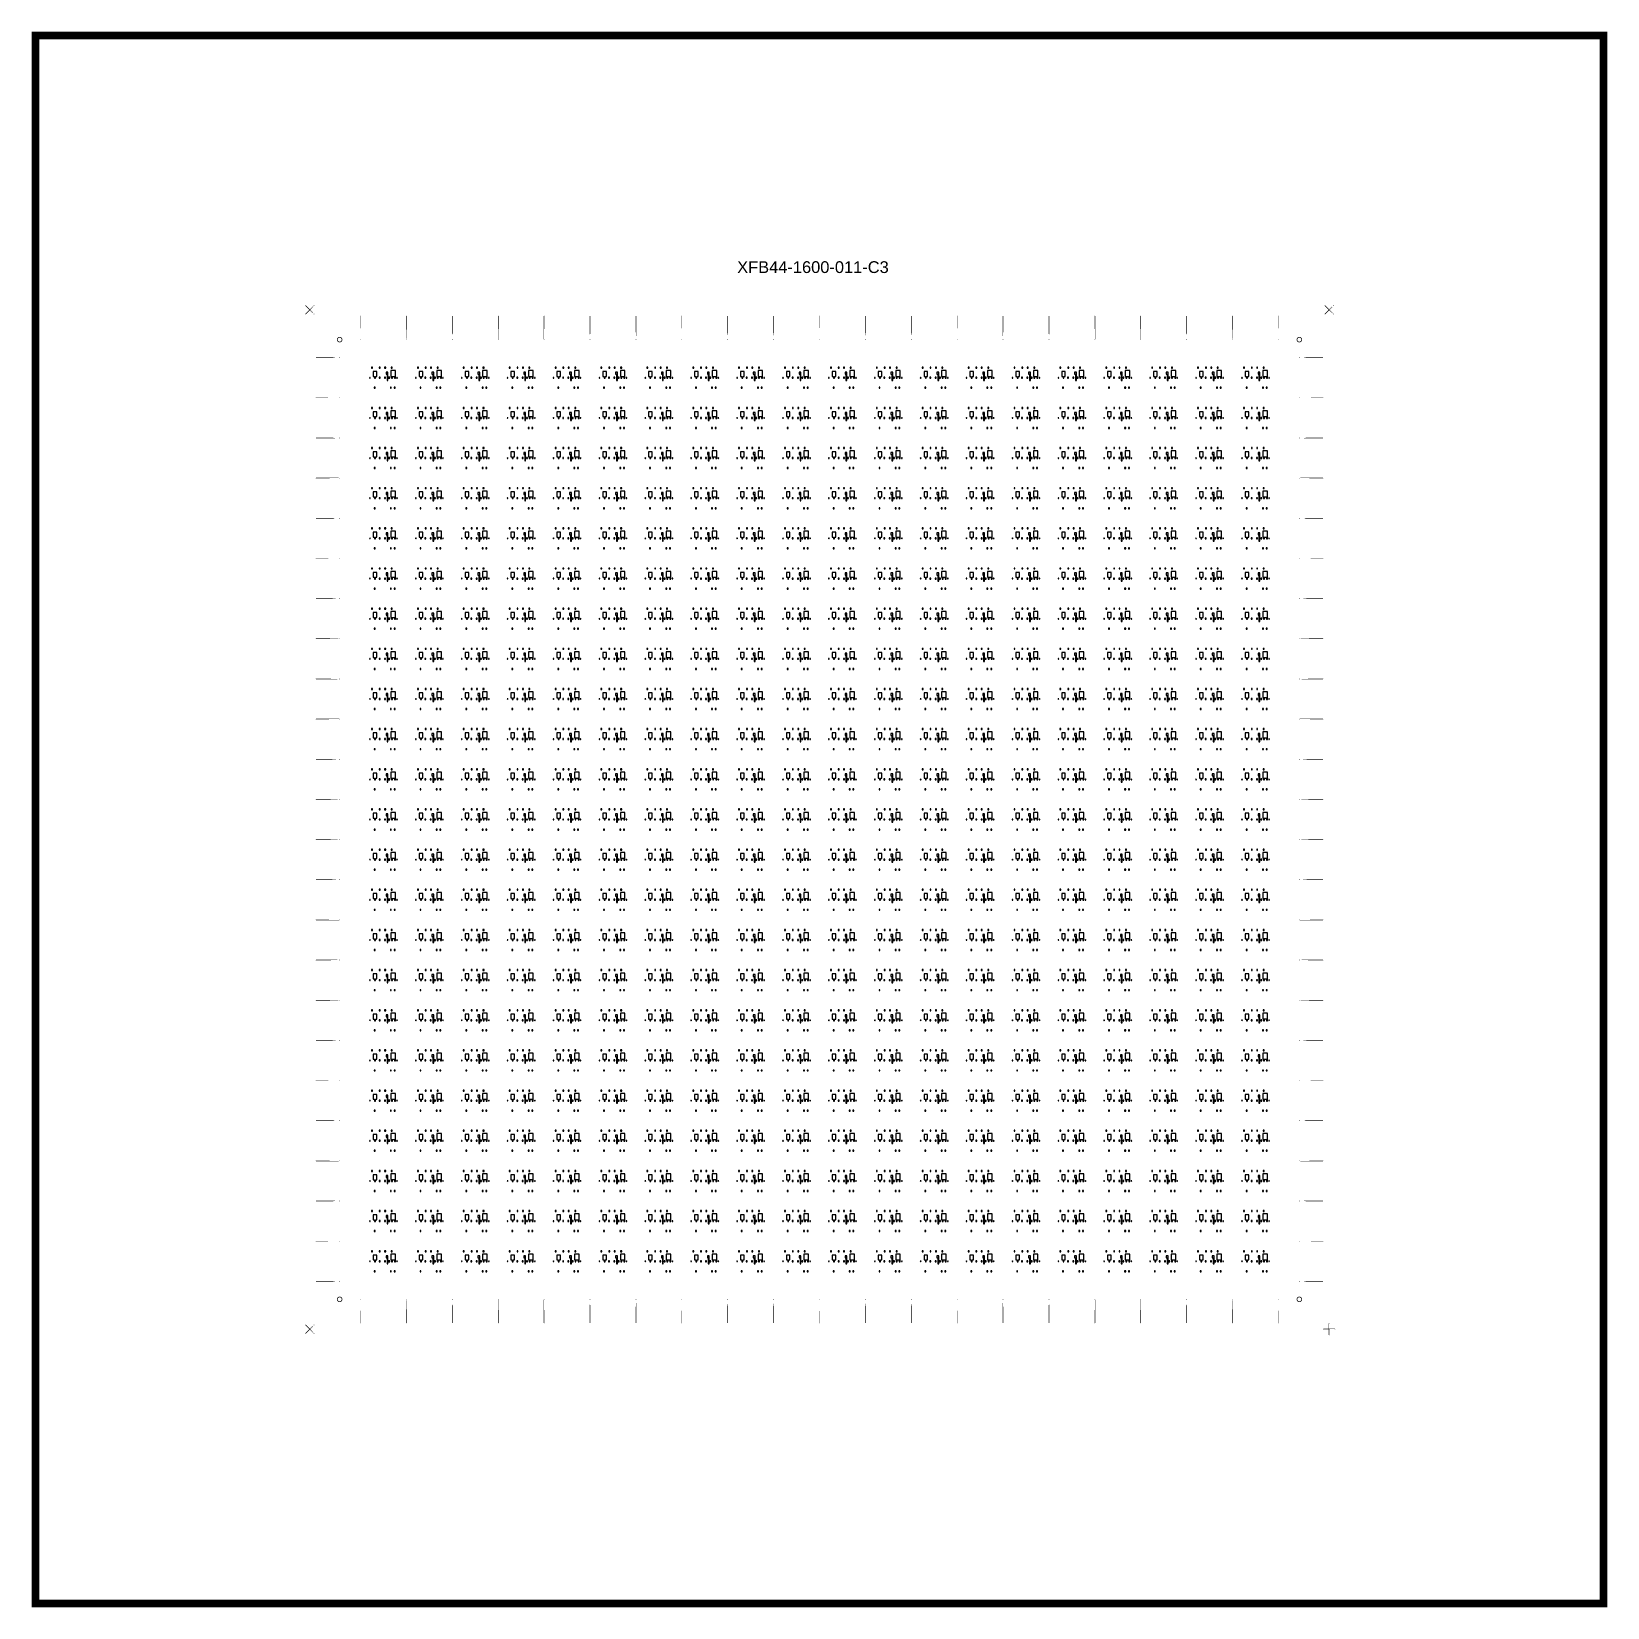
# Model space of a CAD drawing. Extents: x -100 to 100, y -100 to 100.
import ezdxf

# ---------------------------------------------------------------- set-up
doc = ezdxf.new("R2010")
doc.units = 0
doc.layers.get('0').update_dxf_attribs({"linetype": 'continuous'})
doc.layers.add('C3', color=7, linetype='continuous')
doc.styles.get("Standard").update_dxf_attribs({"font": 'ARIAL.TTF'})

msp = doc.modelspace()

# ---------------------------------------------------------------- texts
at = {"layer": 'C3'}
msp.add_text('XFB44-1600-011-C3', height=1.5, dxfattribs=at).set_placement((-10.5, 69.7))

# ---------------------------------------------------------------- blocks, each defined once
blk = doc.blocks.new('LDI_XFB44-1600-011_C3_B1')
at = {"layer": 'C3'}
for points in [[(-57.02, -55), (-57.14, -55), (-57.14, -55.12), (-57.02, -55.12), (-57.02, -55)], [(-56.91, -55.55), (-56.91, -56.18), (-56.74, -56.18), (-56.74, -56.4), (-56.62, -56.4), (-56.62, -56.18), (-56.45, -56.18), (-56.45, -55.55), (-56.91, -55.55)], [(-56.02, -55.12), (-56.02, -55), (-56.14, -55), (-56.14, -55.12), (-56.02, -55.12)], [(-55.33, -55.12), (-55.33, -55), (-55.46, -55), (-55.46, -55.12), (-55.33, -55.12)], [(-55.04, -55.63), (-55.28, -55.63), (-55.28, -55.89), (-55.16, -55.89), (-55.16, -56.68), (-55.04, -56.68), (-55.04, -55.63)], [(-54.09, -56.4), (-54.09, -55.43), (-54.67, -55.43), (-54.67, -56.17), (-54.21, -56.17), (-54.21, -56.4), (-54.09, -56.4)], [(-54.5, -55.12), (-54.5, -55), (-54.62, -55), (-54.62, -55.12), (-54.5, -55.12)], [(-51.16, -55), (-51.29, -55), (-51.29, -55.12), (-51.16, -55.12), (-51.16, -55)], [(-51.06, -55.55), (-51.06, -56.18), (-50.89, -56.18), (-50.89, -56.4), (-50.77, -56.4), (-50.77, -56.18), (-50.6, -56.18), (-50.6, -55.55), (-51.06, -55.55)], [(-50.17, -55.12), (-50.17, -55), (-50.29, -55), (-50.29, -55.12), (-50.17, -55.12)], [(-49.48, -55.12), (-49.48, -55), (-49.6, -55), (-49.6, -55.12), (-49.48, -55.12)], [(-49.19, -55.63), (-49.43, -55.63), (-49.43, -55.89), (-49.31, -55.89), (-49.31, -56.68), (-49.19, -56.68), (-49.19, -55.63)], [(-48.23, -56.4), (-48.23, -55.43), (-48.82, -55.43), (-48.82, -56.17), (-48.35, -56.17), (-48.35, -56.4), (-48.23, -56.4)], [(-48.65, -55.12), (-48.65, -55), (-48.77, -55), (-48.77, -55.12), (-48.65, -55.12)], [(-45.31, -55), (-45.43, -55), (-45.43, -55.12), (-45.31, -55.12), (-45.31, -55)], [(-45.21, -55.55), (-45.21, -56.18), (-45.04, -56.18), (-45.04, -56.4), (-44.91, -56.4), (-44.91, -56.18), (-44.74, -56.18), (-44.74, -55.55), (-45.21, -55.55)], [(-44.31, -55.12), (-44.31, -55), (-44.43, -55), (-44.43, -55.12), (-44.31, -55.12)], [(-43.63, -55.12), (-43.63, -55), (-43.75, -55), (-43.75, -55.12), (-43.63, -55.12)], [(-43.34, -55.63), (-43.57, -55.63), (-43.57, -55.89), (-43.46, -55.89), (-43.46, -56.68), (-43.34, -56.68), (-43.34, -55.63)], [(-42.38, -56.4), (-42.38, -55.43), (-42.97, -55.43), (-42.97, -56.17), (-42.5, -56.17), (-42.5, -56.4), (-42.38, -56.4)], [(-42.79, -55.12), (-42.79, -55), (-42.92, -55), (-42.92, -55.12), (-42.79, -55.12)], [(-39.46, -55), (-39.58, -55), (-39.58, -55.12), (-39.46, -55.12), (-39.46, -55)], [(-39.35, -55.55), (-39.35, -56.18), (-39.18, -56.18), (-39.18, -56.4), (-39.06, -56.4), (-39.06, -56.18), (-38.89, -56.18), (-38.89, -55.55), (-39.35, -55.55)], [(-38.46, -55.12), (-38.46, -55), (-38.58, -55), (-38.58, -55.12), (-38.46, -55.12)], [(-37.77, -55.12), (-37.77, -55), (-37.9, -55), (-37.9, -55.12), (-37.77, -55.12)], [(-37.48, -55.63), (-37.72, -55.63), (-37.72, -55.89), (-37.6, -55.89), (-37.6, -56.68), (-37.48, -56.68), (-37.48, -55.63)], [(-36.53, -56.4), (-36.53, -55.43), (-37.11, -55.43), (-37.11, -56.17), (-36.65, -56.17), (-36.65, -56.4), (-36.53, -56.4)], [(-36.94, -55.12), (-36.94, -55), (-37.06, -55), (-37.06, -55.12), (-36.94, -55.12)], [(-33.6, -55), (-33.73, -55), (-33.73, -55.12), (-33.6, -55.12), (-33.6, -55)], [(-33.5, -55.55), (-33.5, -56.18), (-33.33, -56.18), (-33.33, -56.4), (-33.21, -56.4), (-33.21, -56.18), (-33.04, -56.18), (-33.04, -55.55), (-33.5, -55.55)], [(-32.6, -55.12), (-32.6, -55), (-32.73, -55), (-32.73, -55.12), (-32.6, -55.12)], [(-31.92, -55.12), (-31.92, -55), (-32.04, -55), (-32.04, -55.12), (-31.92, -55.12)], [(-31.63, -55.63), (-31.87, -55.63), (-31.87, -55.89), (-31.75, -55.89), (-31.75, -56.68), (-31.63, -56.68), (-31.63, -55.63)], [(-30.67, -56.4), (-30.67, -55.43), (-31.26, -55.43), (-31.26, -56.17), (-30.79, -56.17), (-30.79, -56.4), (-30.67, -56.4)], [(-31.09, -55.12), (-31.09, -55), (-31.21, -55), (-31.21, -55.12), (-31.09, -55.12)], [(-27.75, -55), (-27.87, -55), (-27.87, -55.12), (-27.75, -55.12), (-27.75, -55)], [(-27.65, -55.55), (-27.65, -56.18), (-27.47, -56.18), (-27.47, -56.4), (-27.35, -56.4), (-27.35, -56.18), (-27.18, -56.18), (-27.18, -55.55), (-27.65, -55.55)], [(-26.75, -55.12), (-26.75, -55), (-26.87, -55), (-26.87, -55.12), (-26.75, -55.12)], [(-26.07, -55.12), (-26.07, -55), (-26.19, -55), (-26.19, -55.12), (-26.07, -55.12)], [(-25.77, -55.63), (-26.01, -55.63), (-26.01, -55.89), (-25.9, -55.89), (-25.9, -56.68), (-25.77, -56.68), (-25.77, -55.63)], [(-24.82, -56.4), (-24.82, -55.43), (-25.4, -55.43), (-25.4, -56.17), (-24.94, -56.17), (-24.94, -56.4), (-24.82, -56.4)], [(-25.23, -55.12), (-25.23, -55), (-25.36, -55), (-25.36, -55.12), (-25.23, -55.12)], [(-21.9, -55), (-22.02, -55), (-22.02, -55.12), (-21.9, -55.12), (-21.9, -55)], [(-21.79, -55.55), (-21.79, -56.18), (-21.62, -56.18), (-21.62, -56.4), (-21.5, -56.4), (-21.5, -56.18), (-21.33, -56.18), (-21.33, -55.55), (-21.79, -55.55)], [(-20.9, -55.12), (-20.9, -55), (-21.02, -55), (-21.02, -55.12), (-20.9, -55.12)], [(-20.21, -55.12), (-20.21, -55), (-20.33, -55), (-20.33, -55.12), (-20.21, -55.12)], [(-19.92, -55.63), (-20.16, -55.63), (-20.16, -55.89), (-20.04, -55.89), (-20.04, -56.68), (-19.92, -56.68), (-19.92, -55.63)], [(-18.96, -56.4), (-18.96, -55.43), (-19.55, -55.43), (-19.55, -56.17), (-19.09, -56.17), (-19.09, -56.4), (-18.96, -56.4)], [(-19.38, -55.12), (-19.38, -55), (-19.5, -55), (-19.5, -55.12), (-19.38, -55.12)], [(-16.04, -55), (-16.16, -55), (-16.16, -55.12), (-16.04, -55.12), (-16.04, -55)], [(-15.94, -55.55), (-15.94, -56.18), (-15.77, -56.18), (-15.77, -56.4), (-15.65, -56.4), (-15.65, -56.18), (-15.47, -56.18), (-15.47, -55.55), (-15.94, -55.55)], [(-15.04, -55.12), (-15.04, -55), (-15.17, -55), (-15.17, -55.12), (-15.04, -55.12)], [(-14.36, -55.12), (-14.36, -55), (-14.48, -55), (-14.48, -55.12), (-14.36, -55.12)], [(-14.07, -55.63), (-14.3, -55.63), (-14.3, -55.89), (-14.19, -55.89), (-14.19, -56.68), (-14.07, -56.68), (-14.07, -55.63)], [(-13.11, -56.4), (-13.11, -55.43), (-13.7, -55.43), (-13.7, -56.17), (-13.23, -56.17), (-13.23, -56.4), (-13.11, -56.4)], [(-13.53, -55.12), (-13.53, -55), (-13.65, -55), (-13.65, -55.12), (-13.53, -55.12)], [(-10.19, -55), (-10.31, -55), (-10.31, -55.12), (-10.19, -55.12), (-10.19, -55)], [(-10.08, -55.55), (-10.08, -56.18), (-9.91, -56.18), (-9.91, -56.4), (-9.79, -56.4), (-9.79, -56.18), (-9.62, -56.18), (-9.62, -55.55), (-10.08, -55.55)], [(-9.19, -55.12), (-9.19, -55), (-9.31, -55), (-9.31, -55.12), (-9.19, -55.12)], [(-8.51, -55.12), (-8.51, -55), (-8.63, -55), (-8.63, -55.12), (-8.51, -55.12)], [(-8.21, -55.63), (-8.45, -55.63), (-8.45, -55.89), (-8.34, -55.89), (-8.34, -56.68), (-8.21, -56.68), (-8.21, -55.63)], [(-7.26, -56.4), (-7.26, -55.43), (-7.84, -55.43), (-7.84, -56.17), (-7.38, -56.17), (-7.38, -56.4), (-7.26, -56.4)], [(-7.67, -55.12), (-7.67, -55), (-7.79, -55), (-7.79, -55.12), (-7.67, -55.12)], [(-4.34, -55), (-4.46, -55), (-4.46, -55.12), (-4.34, -55.12), (-4.34, -55)], [(-4.23, -55.55), (-4.23, -56.18), (-4.06, -56.18), (-4.06, -56.4), (-3.94, -56.4), (-3.94, -56.18), (-3.77, -56.18), (-3.77, -55.55), (-4.23, -55.55)], [(-3.34, -55.12), (-3.34, -55), (-3.46, -55), (-3.46, -55.12), (-3.34, -55.12)], [(-2.65, -55.12), (-2.65, -55), (-2.77, -55), (-2.77, -55.12), (-2.65, -55.12)], [(-2.36, -55.63), (-2.6, -55.63), (-2.6, -55.89), (-2.48, -55.89), (-2.48, -56.68), (-2.36, -56.68), (-2.36, -55.63)], [(-1.4, -56.4), (-1.4, -55.43), (-1.99, -55.43), (-1.99, -56.17), (-1.53, -56.17), (-1.53, -56.4), (-1.4, -56.4)], [(-1.82, -55.12), (-1.82, -55), (-1.94, -55), (-1.94, -55.12), (-1.82, -55.12)], [(1.52, -55), (1.4, -55), (1.4, -55.12), (1.52, -55.12), (1.52, -55)], [(1.62, -55.55), (1.62, -56.18), (1.79, -56.18), (1.79, -56.4), (1.92, -56.4), (1.92, -56.18), (2.09, -56.18), (2.09, -55.55), (1.62, -55.55)], [(2.52, -55.12), (2.52, -55), (2.4, -55), (2.4, -55.12), (2.52, -55.12)], [(3.2, -55.12), (3.2, -55), (3.08, -55), (3.08, -55.12), (3.2, -55.12)], [(3.49, -55.63), (3.26, -55.63), (3.26, -55.89), (3.37, -55.89), (3.37, -56.68), (3.49, -56.68), (3.49, -55.63)], [(4.45, -56.4), (4.45, -55.43), (3.86, -55.43), (3.86, -56.17), (4.33, -56.17), (4.33, -56.4), (4.45, -56.4)], [(4.03, -55.12), (4.03, -55), (3.91, -55), (3.91, -55.12), (4.03, -55.12)], [(7.37, -55), (7.25, -55), (7.25, -55.12), (7.37, -55.12), (7.37, -55)], [(7.48, -55.55), (7.48, -56.18), (7.65, -56.18), (7.65, -56.4), (7.77, -56.4), (7.77, -56.18), (7.94, -56.18), (7.94, -55.55), (7.48, -55.55)], [(8.37, -55.12), (8.37, -55), (8.25, -55), (8.25, -55.12), (8.37, -55.12)], [(9.06, -55.12), (9.06, -55), (8.93, -55), (8.93, -55.12), (9.06, -55.12)], [(9.35, -55.63), (9.11, -55.63), (9.11, -55.89), (9.23, -55.89), (9.23, -56.68), (9.35, -56.68), (9.35, -55.63)], [(10.3, -56.4), (10.3, -55.43), (9.72, -55.43), (9.72, -56.17), (10.18, -56.17), (10.18, -56.4), (10.3, -56.4)], [(9.89, -55.12), (9.89, -55), (9.77, -55), (9.77, -55.12), (9.89, -55.12)], [(13.23, -55), (13.1, -55), (13.1, -55.12), (13.23, -55.12), (13.23, -55)], [(13.33, -55.55), (13.33, -56.18), (13.5, -56.18), (13.5, -56.4), (13.62, -56.4), (13.62, -56.18), (13.79, -56.18), (13.79, -55.55), (13.33, -55.55)], [(14.22, -55.12), (14.22, -55), (14.1, -55), (14.1, -55.12), (14.22, -55.12)], [(14.91, -55.12), (14.91, -55), (14.79, -55), (14.79, -55.12), (14.91, -55.12)], [(15.2, -55.63), (14.96, -55.63), (14.96, -55.89), (15.08, -55.89), (15.08, -56.68), (15.2, -56.68), (15.2, -55.63)], [(16.16, -56.4), (16.16, -55.43), (15.57, -55.43), (15.57, -56.17), (16.04, -56.17), (16.04, -56.4), (16.16, -56.4)], [(15.74, -55.12), (15.74, -55), (15.62, -55), (15.62, -55.12), (15.74, -55.12)], [(19.08, -55), (18.96, -55), (18.96, -55.12), (19.08, -55.12), (19.08, -55)], [(19.18, -55.55), (19.18, -56.18), (19.35, -56.18), (19.35, -56.4), (19.48, -56.4), (19.48, -56.18), (19.65, -56.18), (19.65, -55.55), (19.18, -55.55)], [(20.08, -55.12), (20.08, -55), (19.96, -55), (19.96, -55.12), (20.08, -55.12)], [(20.76, -55.12), (20.76, -55), (20.64, -55), (20.64, -55.12), (20.76, -55.12)], [(21.05, -55.63), (20.82, -55.63), (20.82, -55.89), (20.93, -55.89), (20.93, -56.68), (21.05, -56.68), (21.05, -55.63)], [(22.01, -56.4), (22.01, -55.43), (21.42, -55.43), (21.42, -56.17), (21.89, -56.17), (21.89, -56.4), (22.01, -56.4)], [(21.6, -55.12), (21.6, -55), (21.47, -55), (21.47, -55.12), (21.6, -55.12)], [(24.93, -55), (24.81, -55), (24.81, -55.12), (24.93, -55.12), (24.93, -55)], [(25.04, -55.55), (25.04, -56.18), (25.21, -56.18), (25.21, -56.4), (25.33, -56.4), (25.33, -56.18), (25.5, -56.18), (25.5, -55.55), (25.04, -55.55)], [(25.93, -55.12), (25.93, -55), (25.81, -55), (25.81, -55.12), (25.93, -55.12)], [(26.62, -55.12), (26.62, -55), (26.49, -55), (26.49, -55.12), (26.62, -55.12)], [(26.91, -55.63), (26.67, -55.63), (26.67, -55.89), (26.79, -55.89), (26.79, -56.68), (26.91, -56.68), (26.91, -55.63)], [(27.86, -56.4), (27.86, -55.43), (27.28, -55.43), (27.28, -56.17), (27.74, -56.17), (27.74, -56.4), (27.86, -56.4)], [(27.45, -55.12), (27.45, -55), (27.33, -55), (27.33, -55.12), (27.45, -55.12)], [(30.79, -55), (30.66, -55), (30.66, -55.12), (30.79, -55.12), (30.79, -55)], [(30.89, -55.55), (30.89, -56.18), (31.06, -56.18), (31.06, -56.4), (31.18, -56.4), (31.18, -56.18), (31.35, -56.18), (31.35, -55.55), (30.89, -55.55)], [(31.79, -55.12), (31.79, -55), (31.66, -55), (31.66, -55.12), (31.79, -55.12)], [(32.47, -55.12), (32.47, -55), (32.35, -55), (32.35, -55.12), (32.47, -55.12)], [(32.76, -55.63), (32.52, -55.63), (32.52, -55.89), (32.64, -55.89), (32.64, -56.68), (32.76, -56.68), (32.76, -55.63)], [(33.72, -56.4), (33.72, -55.43), (33.13, -55.43), (33.13, -56.17), (33.6, -56.17), (33.6, -56.4), (33.72, -56.4)], [(33.3, -55.12), (33.3, -55), (33.18, -55), (33.18, -55.12), (33.3, -55.12)], [(36.64, -55), (36.52, -55), (36.52, -55.12), (36.64, -55.12), (36.64, -55)], [(36.75, -55.55), (36.75, -56.18), (36.92, -56.18), (36.92, -56.4), (37.04, -56.4), (37.04, -56.18), (37.21, -56.18), (37.21, -55.55), (36.75, -55.55)], [(37.64, -55.12), (37.64, -55), (37.52, -55), (37.52, -55.12), (37.64, -55.12)], [(38.32, -55.12), (38.32, -55), (38.2, -55), (38.2, -55.12), (38.32, -55.12)], [(38.62, -55.63), (38.38, -55.63), (38.38, -55.89), (38.49, -55.89), (38.49, -56.68), (38.62, -56.68), (38.62, -55.63)], [(39.57, -56.4), (39.57, -55.43), (38.99, -55.43), (38.99, -56.17), (39.45, -56.17), (39.45, -56.4), (39.57, -56.4)], [(39.16, -55.12), (39.16, -55), (39.03, -55), (39.03, -55.12), (39.16, -55.12)], [(42.49, -55), (42.37, -55), (42.37, -55.12), (42.49, -55.12), (42.49, -55)], [(42.6, -55.55), (42.6, -56.18), (42.77, -56.18), (42.77, -56.4), (42.89, -56.4), (42.89, -56.18), (43.06, -56.18), (43.06, -55.55), (42.6, -55.55)], [(43.49, -55.12), (43.49, -55), (43.37, -55), (43.37, -55.12), (43.49, -55.12)], [(44.18, -55.12), (44.18, -55), (44.06, -55), (44.06, -55.12), (44.18, -55.12)], [(44.47, -55.63), (44.23, -55.63), (44.23, -55.89), (44.35, -55.89), (44.35, -56.68), (44.47, -56.68), (44.47, -55.63)], [(45.43, -56.4), (45.43, -55.43), (44.84, -55.43), (44.84, -56.17), (45.3, -56.17), (45.3, -56.4), (45.43, -56.4)], [(45.01, -55.12), (45.01, -55), (44.89, -55), (44.89, -55.12), (45.01, -55.12)], [(48.35, -55), (48.23, -55), (48.23, -55.12), (48.35, -55.12), (48.35, -55)], [(48.45, -55.55), (48.45, -56.18), (48.62, -56.18), (48.62, -56.4), (48.75, -56.4), (48.75, -56.18), (48.92, -56.18), (48.92, -55.55), (48.45, -55.55)], [(49.35, -55.12), (49.35, -55), (49.22, -55), (49.22, -55.12), (49.35, -55.12)], [(50.03, -55.12), (50.03, -55), (49.91, -55), (49.91, -55.12), (50.03, -55.12)], [(50.32, -55.63), (50.09, -55.63), (50.09, -55.89), (50.2, -55.89), (50.2, -56.68), (50.32, -56.68), (50.32, -55.63)], [(51.28, -56.4), (51.28, -55.43), (50.69, -55.43), (50.69, -56.17), (51.16, -56.17), (51.16, -56.4), (51.28, -56.4)], [(50.86, -55.12), (50.86, -55), (50.74, -55), (50.74, -55.12), (50.86, -55.12)], [(54.2, -55), (54.08, -55), (54.08, -55.12), (54.2, -55.12), (54.2, -55)], [(54.31, -55.55), (54.31, -56.18), (54.48, -56.18), (54.48, -56.4), (54.6, -56.4), (54.6, -56.18), (54.77, -56.18), (54.77, -55.55), (54.31, -55.55)], [(55.2, -55.12), (55.2, -55), (55.08, -55), (55.08, -55.12), (55.2, -55.12)], [(55.88, -55.12), (55.88, -55), (55.76, -55), (55.76, -55.12), (55.88, -55.12)], [(56.18, -55.63), (55.94, -55.63), (55.94, -55.89), (56.05, -55.89), (56.05, -56.68), (56.18, -56.68), (56.18, -55.63)], [(57.13, -56.4), (57.13, -55.43), (56.55, -55.43), (56.55, -56.17), (57.01, -56.17), (57.01, -56.4), (57.13, -56.4)], [(56.72, -55.12), (56.72, -55), (56.6, -55), (56.6, -55.12), (56.72, -55.12)], [(-57.37, -56.38), (-57.34, -56.39), (-57.3, -56.38), (-57.29, -56.34), (-57.3, -56.31), (-57.34, -56.29), (-57.37, -56.31), (-57.39, -56.34), (-57.37, -56.38)], [(-56.68, -57.56), (-56.8, -57.56), (-56.8, -57.68), (-56.68, -57.68), (-56.68, -57.56)], [(-56.05, -56.28), (-56.17, -56.28), (-56.17, -56.4), (-56.05, -56.4), (-56.05, -56.28)], [(-55.37, -56.4), (-55.37, -56.28), (-55.49, -56.28), (-55.49, -56.4), (-55.37, -56.4)], [(-54.95, -56.28), (-54.95, -56.4), (-54.82, -56.4), (-54.82, -56.28), (-54.95, -56.28)], [(-54.73, -57.56), (-54.73, -57.68), (-54.61, -57.68), (-54.61, -57.56), (-54.73, -57.56)], [(-54.48, -56.4), (-54.48, -56.28), (-54.6, -56.28), (-54.6, -56.4), (-54.48, -56.4)], [(-54.26, -57.68), (-54.14, -57.68), (-54.14, -57.56), (-54.26, -57.56), (-54.26, -57.68)], [(-53.85, -56.31), (-53.88, -56.29), (-53.92, -56.31), (-53.93, -56.34), (-53.92, -56.38), (-53.88, -56.39), (-53.85, -56.38), (-53.83, -56.34), (-53.85, -56.31)], [(-51.52, -56.38), (-51.49, -56.39), (-51.45, -56.38), (-51.44, -56.34), (-51.45, -56.31), (-51.49, -56.29), (-51.52, -56.31), (-51.54, -56.34), (-51.52, -56.38)], [(-50.83, -57.56), (-50.95, -57.56), (-50.95, -57.68), (-50.83, -57.68), (-50.83, -57.56)], [(-50.19, -56.28), (-50.32, -56.28), (-50.32, -56.4), (-50.19, -56.4), (-50.19, -56.28)], [(-49.52, -56.4), (-49.52, -56.28), (-49.64, -56.28), (-49.64, -56.4), (-49.52, -56.4)], [(-49.09, -56.28), (-49.09, -56.4), (-48.97, -56.4), (-48.97, -56.28), (-49.09, -56.28)], [(-48.88, -57.56), (-48.88, -57.68), (-48.76, -57.68), (-48.76, -57.56), (-48.88, -57.56)], [(-48.62, -56.4), (-48.62, -56.28), (-48.75, -56.28), (-48.75, -56.4), (-48.62, -56.4)], [(-48.41, -57.68), (-48.29, -57.68), (-48.29, -57.56), (-48.41, -57.56), (-48.41, -57.68)], [(-47.99, -56.31), (-48.03, -56.29), (-48.06, -56.31), (-48.08, -56.34), (-48.06, -56.38), (-48.03, -56.39), (-47.99, -56.38), (-47.98, -56.34), (-47.99, -56.31)], [(-45.67, -56.38), (-45.63, -56.39), (-45.6, -56.38), (-45.58, -56.34), (-45.6, -56.31), (-45.63, -56.29), (-45.67, -56.31), (-45.68, -56.34), (-45.67, -56.38)], [(-44.97, -57.56), (-45.09, -57.56), (-45.09, -57.68), (-44.97, -57.68), (-44.97, -57.56)], [(-44.34, -56.28), (-44.46, -56.28), (-44.46, -56.4), (-44.34, -56.4), (-44.34, -56.28)], [(-43.66, -56.4), (-43.66, -56.28), (-43.79, -56.28), (-43.79, -56.4), (-43.66, -56.4)], [(-43.24, -56.28), (-43.24, -56.4), (-43.12, -56.4), (-43.12, -56.28), (-43.24, -56.28)], [(-43.03, -57.56), (-43.03, -57.68), (-42.91, -57.68), (-42.91, -57.56), (-43.03, -57.56)], [(-42.77, -56.4), (-42.77, -56.28), (-42.89, -56.28), (-42.89, -56.4), (-42.77, -56.4)], [(-42.55, -57.68), (-42.43, -57.68), (-42.43, -57.56), (-42.55, -57.56), (-42.55, -57.68)], [(-42.14, -56.31), (-42.17, -56.29), (-42.21, -56.31), (-42.22, -56.34), (-42.21, -56.38), (-42.17, -56.39), (-42.14, -56.38), (-42.12, -56.34), (-42.14, -56.31)], [(-39.81, -56.38), (-39.78, -56.39), (-39.74, -56.38), (-39.73, -56.34), (-39.74, -56.31), (-39.78, -56.29), (-39.81, -56.31), (-39.83, -56.34), (-39.81, -56.38)], [(-39.12, -57.56), (-39.24, -57.56), (-39.24, -57.68), (-39.12, -57.68), (-39.12, -57.56)], [(-38.49, -56.28), (-38.61, -56.28), (-38.61, -56.4), (-38.49, -56.4), (-38.49, -56.28)], [(-37.81, -56.4), (-37.81, -56.28), (-37.93, -56.28), (-37.93, -56.4), (-37.81, -56.4)], [(-37.39, -56.28), (-37.39, -56.4), (-37.26, -56.4), (-37.26, -56.28), (-37.39, -56.28)], [(-37.17, -57.56), (-37.17, -57.68), (-37.05, -57.68), (-37.05, -57.56), (-37.17, -57.56)], [(-36.92, -56.4), (-36.92, -56.28), (-37.04, -56.28), (-37.04, -56.4), (-36.92, -56.4)], [(-36.7, -57.68), (-36.58, -57.68), (-36.58, -57.56), (-36.7, -57.56), (-36.7, -57.68)], [(-36.28, -56.31), (-36.32, -56.29), (-36.35, -56.31), (-36.37, -56.34), (-36.35, -56.38), (-36.32, -56.39), (-36.28, -56.38), (-36.27, -56.34), (-36.28, -56.31)], [(-33.96, -56.38), (-33.92, -56.39), (-33.89, -56.38), (-33.87, -56.34), (-33.89, -56.31), (-33.92, -56.29), (-33.96, -56.31), (-33.97, -56.34), (-33.96, -56.38)], [(-33.26, -57.56), (-33.39, -57.56), (-33.39, -57.68), (-33.26, -57.68), (-33.26, -57.56)], [(-32.63, -56.28), (-32.75, -56.28), (-32.75, -56.4), (-32.63, -56.4), (-32.63, -56.28)], [(-31.96, -56.4), (-31.96, -56.28), (-32.08, -56.28), (-32.08, -56.4), (-31.96, -56.4)], [(-31.53, -56.28), (-31.53, -56.4), (-31.41, -56.4), (-31.41, -56.28), (-31.53, -56.28)], [(-31.32, -57.56), (-31.32, -57.68), (-31.2, -57.68), (-31.2, -57.56), (-31.32, -57.56)], [(-31.06, -56.4), (-31.06, -56.28), (-31.18, -56.28), (-31.18, -56.4), (-31.06, -56.4)], [(-30.85, -57.68), (-30.73, -57.68), (-30.73, -57.56), (-30.85, -57.56), (-30.85, -57.68)], [(-30.43, -56.31), (-30.47, -56.29), (-30.5, -56.31), (-30.52, -56.34), (-30.5, -56.38), (-30.47, -56.39), (-30.43, -56.38), (-30.42, -56.34), (-30.43, -56.31)], [(-28.11, -56.38), (-28.07, -56.39), (-28.04, -56.38), (-28.02, -56.34), (-28.04, -56.31), (-28.07, -56.29), (-28.11, -56.31), (-28.12, -56.34), (-28.11, -56.38)], [(-27.41, -57.56), (-27.53, -57.56), (-27.53, -57.68), (-27.41, -57.68), (-27.41, -57.56)], [(-26.78, -56.28), (-26.9, -56.28), (-26.9, -56.4), (-26.78, -56.4), (-26.78, -56.28)], [(-26.1, -56.4), (-26.1, -56.28), (-26.22, -56.28), (-26.22, -56.4), (-26.1, -56.4)], [(-25.68, -56.28), (-25.68, -56.4), (-25.56, -56.4), (-25.56, -56.28), (-25.68, -56.28)], [(-25.47, -57.56), (-25.47, -57.68), (-25.34, -57.68), (-25.34, -57.56), (-25.47, -57.56)], [(-25.21, -56.4), (-25.21, -56.28), (-25.33, -56.28), (-25.33, -56.4), (-25.21, -56.4)], [(-24.99, -57.68), (-24.87, -57.68), (-24.87, -57.56), (-24.99, -57.56), (-24.99, -57.68)], [(-24.58, -56.31), (-24.61, -56.29), (-24.65, -56.31), (-24.66, -56.34), (-24.65, -56.38), (-24.61, -56.39), (-24.58, -56.38), (-24.56, -56.34), (-24.58, -56.31)], [(-22.25, -56.38), (-22.22, -56.39), (-22.18, -56.38), (-22.17, -56.34), (-22.18, -56.31), (-22.22, -56.29), (-22.25, -56.31), (-22.27, -56.34), (-22.25, -56.38)], [(-21.56, -57.56), (-21.68, -57.56), (-21.68, -57.68), (-21.56, -57.68), (-21.56, -57.56)], [(-20.93, -56.28), (-21.05, -56.28), (-21.05, -56.4), (-20.93, -56.4), (-20.93, -56.28)], [(-20.25, -56.4), (-20.25, -56.28), (-20.37, -56.28), (-20.37, -56.4), (-20.25, -56.4)], [(-19.82, -56.28), (-19.82, -56.4), (-19.7, -56.4), (-19.7, -56.28), (-19.82, -56.28)], [(-19.61, -57.56), (-19.61, -57.68), (-19.49, -57.68), (-19.49, -57.56), (-19.61, -57.56)], [(-19.35, -56.4), (-19.35, -56.28), (-19.48, -56.28), (-19.48, -56.4), (-19.35, -56.4)], [(-19.14, -57.68), (-19.02, -57.68), (-19.02, -57.56), (-19.14, -57.56), (-19.14, -57.68)], [(-18.72, -56.31), (-18.76, -56.29), (-18.79, -56.31), (-18.81, -56.34), (-18.79, -56.38), (-18.76, -56.39), (-18.72, -56.38), (-18.71, -56.34), (-18.72, -56.31)], [(-16.4, -56.38), (-16.36, -56.39), (-16.33, -56.38), (-16.31, -56.34), (-16.33, -56.31), (-16.36, -56.29), (-16.4, -56.31), (-16.41, -56.34), (-16.4, -56.38)], [(-15.7, -57.56), (-15.83, -57.56), (-15.83, -57.68), (-15.7, -57.68), (-15.7, -57.56)], [(-15.07, -56.28), (-15.19, -56.28), (-15.19, -56.4), (-15.07, -56.4), (-15.07, -56.28)], [(-14.4, -56.4), (-14.4, -56.28), (-14.52, -56.28), (-14.52, -56.4), (-14.4, -56.4)], [(-13.97, -56.28), (-13.97, -56.4), (-13.85, -56.4), (-13.85, -56.28), (-13.97, -56.28)], [(-13.76, -57.56), (-13.76, -57.68), (-13.64, -57.68), (-13.64, -57.56), (-13.76, -57.56)], [(-13.5, -56.4), (-13.5, -56.28), (-13.62, -56.28), (-13.62, -56.4), (-13.5, -56.4)], [(-13.29, -57.68), (-13.16, -57.68), (-13.16, -57.56), (-13.29, -57.56), (-13.29, -57.68)], [(-12.87, -56.31), (-12.9, -56.29), (-12.94, -56.31), (-12.95, -56.34), (-12.94, -56.38), (-12.9, -56.39), (-12.87, -56.38), (-12.85, -56.34), (-12.87, -56.31)], [(-10.55, -56.38), (-10.51, -56.39), (-10.47, -56.38), (-10.46, -56.34), (-10.47, -56.31), (-10.51, -56.29), (-10.55, -56.31), (-10.56, -56.34), (-10.55, -56.38)], [(-9.85, -57.56), (-9.97, -57.56), (-9.97, -57.68), (-9.85, -57.68), (-9.85, -57.56)], [(-9.22, -56.28), (-9.34, -56.28), (-9.34, -56.4), (-9.22, -56.4), (-9.22, -56.28)], [(-8.54, -56.4), (-8.54, -56.28), (-8.66, -56.28), (-8.66, -56.4), (-8.54, -56.4)], [(-8.12, -56.28), (-8.12, -56.4), (-8, -56.4), (-8, -56.28), (-8.12, -56.28)], [(-7.91, -57.56), (-7.91, -57.68), (-7.78, -57.68), (-7.78, -57.56), (-7.91, -57.56)], [(-7.65, -56.4), (-7.65, -56.28), (-7.77, -56.28), (-7.77, -56.4), (-7.65, -56.4)], [(-7.43, -57.68), (-7.31, -57.68), (-7.31, -57.56), (-7.43, -57.56), (-7.43, -57.68)], [(-7.02, -56.31), (-7.05, -56.29), (-7.09, -56.31), (-7.1, -56.34), (-7.09, -56.38), (-7.05, -56.39), (-7.02, -56.38), (-7, -56.34), (-7.02, -56.31)], [(-4.69, -56.38), (-4.66, -56.39), (-4.62, -56.38), (-4.61, -56.34), (-4.62, -56.31), (-4.66, -56.29), (-4.69, -56.31), (-4.71, -56.34), (-4.69, -56.38)], [(-4, -57.56), (-4.12, -57.56), (-4.12, -57.68), (-4, -57.68), (-4, -57.56)], [(-3.36, -56.28), (-3.49, -56.28), (-3.49, -56.4), (-3.36, -56.4), (-3.36, -56.28)], [(-2.69, -56.4), (-2.69, -56.28), (-2.81, -56.28), (-2.81, -56.4), (-2.69, -56.4)], [(-2.26, -56.28), (-2.26, -56.4), (-2.14, -56.4), (-2.14, -56.28), (-2.26, -56.28)], [(-2.05, -57.56), (-2.05, -57.68), (-1.93, -57.68), (-1.93, -57.56), (-2.05, -57.56)], [(-1.79, -56.4), (-1.79, -56.28), (-1.92, -56.28), (-1.92, -56.4), (-1.79, -56.4)], [(-1.58, -57.68), (-1.46, -57.68), (-1.46, -57.56), (-1.58, -57.56), (-1.58, -57.68)], [(-1.16, -56.31), (-1.2, -56.29), (-1.23, -56.31), (-1.25, -56.34), (-1.23, -56.38), (-1.2, -56.39), (-1.16, -56.38), (-1.15, -56.34), (-1.16, -56.31)], [(1.16, -56.38), (1.2, -56.39), (1.23, -56.38), (1.25, -56.34), (1.23, -56.31), (1.2, -56.29), (1.16, -56.31), (1.15, -56.34), (1.16, -56.38)], [(1.86, -57.56), (1.74, -57.56), (1.74, -57.68), (1.86, -57.68), (1.86, -57.56)], [(2.49, -56.28), (2.37, -56.28), (2.37, -56.4), (2.49, -56.4), (2.49, -56.28)], [(3.17, -56.4), (3.17, -56.28), (3.04, -56.28), (3.04, -56.4), (3.17, -56.4)], [(3.59, -56.28), (3.59, -56.4), (3.71, -56.4), (3.71, -56.28), (3.59, -56.28)], [(3.8, -57.56), (3.8, -57.68), (3.92, -57.68), (3.92, -57.56), (3.8, -57.56)], [(4.06, -56.4), (4.06, -56.28), (3.94, -56.28), (3.94, -56.4), (4.06, -56.4)], [(4.27, -57.68), (4.4, -57.68), (4.4, -57.56), (4.27, -57.56), (4.27, -57.68)], [(4.69, -56.31), (4.66, -56.29), (4.62, -56.31), (4.61, -56.34), (4.62, -56.38), (4.66, -56.39), (4.69, -56.38), (4.71, -56.34), (4.69, -56.31)], [(7.02, -56.38), (7.05, -56.39), (7.09, -56.38), (7.1, -56.34), (7.09, -56.31), (7.05, -56.29), (7.02, -56.31), (7, -56.34), (7.02, -56.38)], [(7.71, -57.56), (7.59, -57.56), (7.59, -57.68), (7.71, -57.68), (7.71, -57.56)], [(8.34, -56.28), (8.22, -56.28), (8.22, -56.4), (8.34, -56.4), (8.34, -56.28)], [(9.02, -56.4), (9.02, -56.28), (8.9, -56.28), (8.9, -56.4), (9.02, -56.4)], [(9.44, -56.28), (9.44, -56.4), (9.57, -56.4), (9.57, -56.28), (9.44, -56.28)], [(9.66, -57.56), (9.66, -57.68), (9.78, -57.68), (9.78, -57.56), (9.66, -57.56)], [(9.91, -56.4), (9.91, -56.28), (9.79, -56.28), (9.79, -56.4), (9.91, -56.4)], [(10.13, -57.68), (10.25, -57.68), (10.25, -57.56), (10.13, -57.56), (10.13, -57.68)], [(10.55, -56.31), (10.51, -56.29), (10.47, -56.31), (10.46, -56.34), (10.47, -56.38), (10.51, -56.39), (10.55, -56.38), (10.56, -56.34), (10.55, -56.31)], [(12.87, -56.38), (12.9, -56.39), (12.94, -56.38), (12.95, -56.34), (12.94, -56.31), (12.9, -56.29), (12.87, -56.31), (12.85, -56.34), (12.87, -56.38)], [(13.57, -57.56), (13.44, -57.56), (13.44, -57.68), (13.57, -57.68), (13.57, -57.56)], [(14.2, -56.28), (14.07, -56.28), (14.07, -56.4), (14.2, -56.4), (14.2, -56.28)], [(14.87, -56.4), (14.87, -56.28), (14.75, -56.28), (14.75, -56.4), (14.87, -56.4)], [(15.3, -56.28), (15.3, -56.4), (15.42, -56.4), (15.42, -56.28), (15.3, -56.28)], [(15.51, -57.56), (15.51, -57.68), (15.63, -57.68), (15.63, -57.56), (15.51, -57.56)], [(15.77, -56.4), (15.77, -56.28), (15.65, -56.28), (15.65, -56.4), (15.77, -56.4)], [(15.98, -57.68), (16.1, -57.68), (16.1, -57.56), (15.98, -57.56), (15.98, -57.68)], [(16.4, -56.31), (16.36, -56.29), (16.33, -56.31), (16.31, -56.34), (16.33, -56.38), (16.36, -56.39), (16.4, -56.38), (16.41, -56.34), (16.4, -56.31)], [(18.72, -56.38), (18.76, -56.39), (18.79, -56.38), (18.81, -56.34), (18.79, -56.31), (18.76, -56.29), (18.72, -56.31), (18.71, -56.34), (18.72, -56.38)], [(19.42, -57.56), (19.3, -57.56), (19.3, -57.68), (19.42, -57.68), (19.42, -57.56)], [(20.05, -56.28), (19.93, -56.28), (19.93, -56.4), (20.05, -56.4), (20.05, -56.28)], [(20.73, -56.4), (20.73, -56.28), (20.6, -56.28), (20.6, -56.4), (20.73, -56.4)], [(21.15, -56.28), (21.15, -56.4), (21.27, -56.4), (21.27, -56.28), (21.15, -56.28)], [(21.36, -57.56), (21.36, -57.68), (21.48, -57.68), (21.48, -57.56), (21.36, -57.56)], [(21.62, -56.4), (21.62, -56.28), (21.5, -56.28), (21.5, -56.4), (21.62, -56.4)], [(21.84, -57.68), (21.96, -57.68), (21.96, -57.56), (21.84, -57.56), (21.84, -57.68)], [(22.25, -56.31), (22.22, -56.29), (22.18, -56.31), (22.17, -56.34), (22.18, -56.38), (22.22, -56.39), (22.25, -56.38), (22.27, -56.34), (22.25, -56.31)], [(24.58, -56.38), (24.61, -56.39), (24.65, -56.38), (24.66, -56.34), (24.65, -56.31), (24.61, -56.29), (24.58, -56.31), (24.56, -56.34), (24.58, -56.38)], [(25.27, -57.56), (25.15, -57.56), (25.15, -57.68), (25.27, -57.68), (25.27, -57.56)], [(25.9, -56.28), (25.78, -56.28), (25.78, -56.4), (25.9, -56.4), (25.9, -56.28)], [(26.58, -56.4), (26.58, -56.28), (26.46, -56.28), (26.46, -56.4), (26.58, -56.4)], [(27, -56.28), (27, -56.4), (27.13, -56.4), (27.13, -56.28), (27, -56.28)], [(27.22, -57.56), (27.22, -57.68), (27.34, -57.68), (27.34, -57.56), (27.22, -57.56)], [(27.47, -56.4), (27.47, -56.28), (27.35, -56.28), (27.35, -56.4), (27.47, -56.4)], [(27.69, -57.68), (27.81, -57.68), (27.81, -57.56), (27.69, -57.56), (27.69, -57.68)], [(28.11, -56.31), (28.07, -56.29), (28.04, -56.31), (28.02, -56.34), (28.04, -56.38), (28.07, -56.39), (28.11, -56.38), (28.12, -56.34), (28.11, -56.31)], [(30.43, -56.38), (30.47, -56.39), (30.5, -56.38), (30.52, -56.34), (30.5, -56.31), (30.47, -56.29), (30.43, -56.31), (30.42, -56.34), (30.43, -56.38)], [(31.13, -57.56), (31, -57.56), (31, -57.68), (31.13, -57.68), (31.13, -57.56)], [(31.76, -56.28), (31.64, -56.28), (31.64, -56.4), (31.76, -56.4), (31.76, -56.28)], [(32.43, -56.4), (32.43, -56.28), (32.31, -56.28), (32.31, -56.4), (32.43, -56.4)], [(32.86, -56.28), (32.86, -56.4), (32.98, -56.4), (32.98, -56.28), (32.86, -56.28)], [(33.07, -57.56), (33.07, -57.68), (33.19, -57.68), (33.19, -57.56), (33.07, -57.56)], [(33.33, -56.4), (33.33, -56.28), (33.21, -56.28), (33.21, -56.4), (33.33, -56.4)], [(33.54, -57.68), (33.66, -57.68), (33.66, -57.56), (33.54, -57.56), (33.54, -57.68)], [(33.96, -56.31), (33.92, -56.29), (33.89, -56.31), (33.87, -56.34), (33.89, -56.38), (33.92, -56.39), (33.96, -56.38), (33.97, -56.34), (33.96, -56.31)], [(36.28, -56.38), (36.32, -56.39), (36.35, -56.38), (36.37, -56.34), (36.35, -56.31), (36.32, -56.29), (36.28, -56.31), (36.27, -56.34), (36.28, -56.38)], [(36.98, -57.56), (36.86, -57.56), (36.86, -57.68), (36.98, -57.68), (36.98, -57.56)], [(37.61, -56.28), (37.49, -56.28), (37.49, -56.4), (37.61, -56.4), (37.61, -56.28)], [(38.29, -56.4), (38.29, -56.28), (38.17, -56.28), (38.17, -56.4), (38.29, -56.4)], [(38.71, -56.28), (38.71, -56.4), (38.83, -56.4), (38.83, -56.28), (38.71, -56.28)], [(38.92, -57.56), (38.92, -57.68), (39.05, -57.68), (39.05, -57.56), (38.92, -57.56)], [(39.18, -56.4), (39.18, -56.28), (39.06, -56.28), (39.06, -56.4), (39.18, -56.4)], [(39.4, -57.68), (39.52, -57.68), (39.52, -57.56), (39.4, -57.56), (39.4, -57.68)], [(39.81, -56.31), (39.78, -56.29), (39.74, -56.31), (39.73, -56.34), (39.74, -56.38), (39.78, -56.39), (39.81, -56.38), (39.83, -56.34), (39.81, -56.31)], [(42.14, -56.38), (42.17, -56.39), (42.21, -56.38), (42.22, -56.34), (42.21, -56.31), (42.17, -56.29), (42.14, -56.31), (42.12, -56.34), (42.14, -56.38)], [(42.83, -57.56), (42.71, -57.56), (42.71, -57.68), (42.83, -57.68), (42.83, -57.56)], [(43.46, -56.28), (43.34, -56.28), (43.34, -56.4), (43.46, -56.4), (43.46, -56.28)], [(44.14, -56.4), (44.14, -56.28), (44.02, -56.28), (44.02, -56.4), (44.14, -56.4)], [(44.57, -56.28), (44.57, -56.4), (44.69, -56.4), (44.69, -56.28), (44.57, -56.28)], [(44.78, -57.56), (44.78, -57.68), (44.9, -57.68), (44.9, -57.56), (44.78, -57.56)], [(45.04, -56.4), (45.04, -56.28), (44.91, -56.28), (44.91, -56.4), (45.04, -56.4)], [(45.25, -57.68), (45.37, -57.68), (45.37, -57.56), (45.25, -57.56), (45.25, -57.68)], [(45.67, -56.31), (45.63, -56.29), (45.6, -56.31), (45.58, -56.34), (45.6, -56.38), (45.63, -56.39), (45.67, -56.38), (45.68, -56.34), (45.67, -56.31)], [(47.99, -56.38), (48.03, -56.39), (48.06, -56.38), (48.08, -56.34), (48.06, -56.31), (48.03, -56.29), (47.99, -56.31), (47.98, -56.34), (47.99, -56.38)], [(48.69, -57.56), (48.57, -57.56), (48.57, -57.68), (48.69, -57.68), (48.69, -57.56)], [(49.32, -56.28), (49.2, -56.28), (49.2, -56.4), (49.32, -56.4), (49.32, -56.28)], [(50, -56.4), (50, -56.28), (49.87, -56.28), (49.87, -56.4), (50, -56.4)], [(50.42, -56.28), (50.42, -56.4), (50.54, -56.4), (50.54, -56.28), (50.42, -56.28)], [(50.63, -57.56), (50.63, -57.68), (50.75, -57.68), (50.75, -57.56), (50.63, -57.56)], [(50.89, -56.4), (50.89, -56.28), (50.77, -56.28), (50.77, -56.4), (50.89, -56.4)], [(51.1, -57.68), (51.23, -57.68), (51.23, -57.56), (51.1, -57.56), (51.1, -57.68)], [(51.52, -56.31), (51.49, -56.29), (51.45, -56.31), (51.44, -56.34), (51.45, -56.38), (51.49, -56.39), (51.52, -56.38), (51.54, -56.34), (51.52, -56.31)], [(53.85, -56.38), (53.88, -56.39), (53.92, -56.38), (53.93, -56.34), (53.92, -56.31), (53.88, -56.29), (53.85, -56.31), (53.83, -56.34), (53.85, -56.38)], [(54.54, -57.56), (54.42, -57.56), (54.42, -57.68), (54.54, -57.68), (54.54, -57.56)], [(55.17, -56.28), (55.05, -56.28), (55.05, -56.4), (55.17, -56.4), (55.17, -56.28)], [(55.85, -56.4), (55.85, -56.28), (55.73, -56.28), (55.73, -56.4), (55.85, -56.4)], [(56.27, -56.28), (56.27, -56.4), (56.4, -56.4), (56.4, -56.28), (56.27, -56.28)], [(56.48, -57.56), (56.48, -57.68), (56.61, -57.68), (56.61, -57.56), (56.48, -57.56)], [(56.74, -56.4), (56.74, -56.28), (56.62, -56.28), (56.62, -56.4), (56.74, -56.4)], [(56.96, -57.68), (57.08, -57.68), (57.08, -57.56), (56.96, -57.56), (56.96, -57.68)], [(57.37, -56.31), (57.34, -56.29), (57.3, -56.31), (57.29, -56.34), (57.3, -56.38), (57.34, -56.39), (57.37, -56.38), (57.39, -56.34), (57.37, -56.31)]]:
    blk.add_lwpolyline(points, close=True, dxfattribs=at)
blk = doc.blocks.new('cutlineendpoint')
at = {"const_width": 0.04}
blk.add_lwpolyline([(-0.02, 0, 1), (0.02, 0, 1)], format="xyb", close=True, dxfattribs=at)

# ---------------------------------------------------------------- linework, layer by layer
at = {"layer": 'C3'}
for points, const_width in [([(-100, 100), (100, 100), (100, -100), (-100, -100)], 1), ([(-64.47, 65.53), (-65.53, 64.47)], 0.08), ([(-64.47, 64.47), (-65.53, 65.53)], 0.08), ([(65.53, 65.53), (64.47, 64.47)], 0.08), ([(65.53, 64.47), (64.47, 65.53)], 0.08), ([(-58.54, 61.2), (-58.54, 64.2)], 0.08), ([(-52.68, 61.2), (-52.68, 64.2)], 0.08), ([(-46.83, 61.2), (-46.83, 64.2)], 0.08), ([(-40.98, 61.2), (-40.98, 64.2)], 0.08), ([(-35.12, 61.2), (-35.12, 64.2)], 0.08), ([(-29.27, 61.2), (-29.27, 64.2)], 0.08), ([(-23.41, 61.2), (-23.41, 64.2)], 0.08), ([(-17.56, 61.2), (-17.56, 64.2)], 0.08), ([(-11.71, 61.2), (-11.71, 64.2)], 0.08), ([(-5.85, 61.2), (-5.85, 64.2)], 0.08), ([(0, 61.2), (0, 64.2)], 0.08), ([(5.85, 61.2), (5.85, 64.2)], 0.08), ([(11.71, 61.2), (11.71, 64.2)], 0.08), ([(17.56, 61.2), (17.56, 64.2)], 0.08), ([(23.41, 61.2), (23.41, 64.2)], 0.08), ([(29.27, 61.2), (29.27, 64.2)], 0.08), ([(35.12, 61.2), (35.12, 64.2)], 0.08), ([(40.98, 61.2), (40.98, 64.2)], 0.08), ([(46.83, 61.2), (46.83, 64.2)], 0.08), ([(52.68, 61.2), (52.68, 64.2)], 0.08), ([(58.54, 61.2), (58.54, 64.2)], 0.08), ([(-61.2, 58.9), (-64.2, 58.9)], 0.08), ([(61.2, 58.9), (64.2, 58.9)], 0.08), ([(-61.2, 53.78), (-64.2, 53.78)], 0.08), ([(61.2, 53.78), (64.2, 53.78)], 0.08), ([(-61.2, 48.66), (-64.2, 48.66)], 0.08), ([(61.2, 48.66), (64.2, 48.66)], 0.08), ([(-61.2, 43.54), (-64.2, 43.54)], 0.08), ([(61.2, 43.54), (64.2, 43.54)], 0.08), ([(-61.2, 38.41), (-64.2, 38.41)], 0.08), ([(61.2, 38.41), (64.2, 38.41)], 0.08), ([(-61.2, 33.29), (-64.2, 33.29)], 0.08), ([(61.2, 33.29), (64.2, 33.29)], 0.08), ([(-61.2, 28.17), (-64.2, 28.17)], 0.08), ([(61.2, 28.17), (64.2, 28.17)], 0.08), ([(-61.2, 23.05), (-64.2, 23.05)], 0.08), ([(61.2, 23.05), (64.2, 23.05)], 0.08), ([(-61.2, 17.93), (-64.2, 17.93)], 0.08), ([(61.2, 17.93), (64.2, 17.93)], 0.08), ([(-61.2, 12.8), (-64.2, 12.8)], 0.08), ([(61.2, 12.8), (64.2, 12.8)], 0.08), ([(-61.2, 7.68), (-64.2, 7.68)], 0.08), ([(61.2, 7.68), (64.2, 7.68)], 0.08), ([(-61.2, 2.56), (-64.2, 2.56)], 0.08), ([(61.2, 2.56), (64.2, 2.56)], 0.08), ([(-61.2, -2.56), (-64.2, -2.56)], 0.08), ([(61.2, -2.56), (64.2, -2.56)], 0.08), ([(-61.2, -7.68), (-64.2, -7.68)], 0.08), ([(61.2, -7.68), (64.2, -7.68)], 0.08), ([(-61.2, -12.8), (-64.2, -12.8)], 0.08), ([(61.2, -12.8), (64.2, -12.8)], 0.08), ([(-61.2, -17.93), (-64.2, -17.93)], 0.08), ([(61.2, -17.93), (64.2, -17.93)], 0.08), ([(-61.2, -23.05), (-64.2, -23.05)], 0.08), ([(61.2, -23.05), (64.2, -23.05)], 0.08), ([(-61.2, -28.17), (-64.2, -28.17)], 0.08), ([(61.2, -28.17), (64.2, -28.17)], 0.08), ([(-61.2, -33.29), (-64.2, -33.29)], 0.08), ([(61.2, -33.29), (64.2, -33.29)], 0.08), ([(-61.2, -38.41), (-64.2, -38.41)], 0.08), ([(61.2, -38.41), (64.2, -38.41)], 0.08), ([(-61.2, -43.54), (-64.2, -43.54)], 0.08), ([(61.2, -43.54), (64.2, -43.54)], 0.08), ([(-61.2, -48.66), (-64.2, -48.66)], 0.08), ([(61.2, -48.66), (64.2, -48.66)], 0.08), ([(-61.2, -53.78), (-64.2, -53.78)], 0.08), ([(61.2, -53.78), (64.2, -53.78)], 0.08), ([(-61.2, -58.9), (-64.2, -58.9)], 0.08), ([(61.2, -58.9), (64.2, -58.9)], 0.08), ([(-58.54, -61.2), (-58.54, -64.2)], 0.08), ([(-52.68, -61.2), (-52.68, -64.2)], 0.08), ([(-46.83, -61.2), (-46.83, -64.2)], 0.08), ([(-40.98, -61.2), (-40.98, -64.2)], 0.08), ([(-35.12, -61.2), (-35.12, -64.2)], 0.08), ([(-29.27, -61.2), (-29.27, -64.2)], 0.08), ([(-23.41, -61.2), (-23.41, -64.2)], 0.08), ([(-17.56, -61.2), (-17.56, -64.2)], 0.08), ([(-11.71, -61.2), (-11.71, -64.2)], 0.08), ([(-5.85, -61.2), (-5.85, -64.2)], 0.08), ([(0, -61.2), (0, -64.2)], 0.08), ([(5.85, -61.2), (5.85, -64.2)], 0.08), ([(11.71, -61.2), (11.71, -64.2)], 0.08), ([(17.56, -61.2), (17.56, -64.2)], 0.08), ([(23.41, -61.2), (23.41, -64.2)], 0.08), ([(29.27, -61.2), (29.27, -64.2)], 0.08), ([(35.12, -61.2), (35.12, -64.2)], 0.08), ([(40.98, -61.2), (40.98, -64.2)], 0.08), ([(46.83, -61.2), (46.83, -64.2)], 0.08), ([(52.68, -61.2), (52.68, -64.2)], 0.08), ([(58.54, -61.2), (58.54, -64.2)], 0.08), ([(65, -64.25), (65, -65.75)], 0.08), ([(-64.47, -64.47), (-65.53, -65.53)], 0.08), ([(-64.47, -65.53), (-65.53, -64.47)], 0.08), ([(65.75, -65), (64.25, -65)], 0.08)]:
    msp.add_lwpolyline(points, close=True, dxfattribs=dict(at, const_width=const_width))
at = {"layer": 'C3', "const_width": 0.1}
for points in [[(-61.5, 61.2, 1), (-60.9, 61.2, 1)], [(60.9, 61.2, 1), (61.5, 61.2, 1)], [(-61.5, -61.2, 1), (-60.9, -61.2, 1)], [(60.9, -61.2, 1), (61.5, -61.2, 1)]]:
    msp.add_lwpolyline(points, format="xyb", close=True, dxfattribs=at)

# ---------------------------------------------------------------- block references
at = {"layer": 'C3'}
for name, p in [('cutlineendpoint', (-65.53, 65.53)), ('cutlineendpoint', (-65.53, 64.47)), ('cutlineendpoint', (-64.47, 65.53)), ('cutlineendpoint', (-64.47, 64.47)), ('cutlineendpoint', (64.47, 65.53)), ('cutlineendpoint', (64.47, 64.47)), ('cutlineendpoint', (65.53, 65.53)), ('cutlineendpoint', (65.53, 64.47)), ('cutlineendpoint', (-58.54, 64.2)), ('cutlineendpoint', (-52.68, 64.2)), ('cutlineendpoint', (-46.83, 64.2)), ('cutlineendpoint', (-40.98, 64.2)), ('cutlineendpoint', (-35.12, 64.2)), ('cutlineendpoint', (-29.27, 64.2)), ('cutlineendpoint', (-23.41, 64.2)), ('cutlineendpoint', (-17.56, 64.2)), ('cutlineendpoint', (-11.71, 64.2)), ('cutlineendpoint', (-5.85, 64.2)), ('cutlineendpoint', (0, 64.2)), ('cutlineendpoint', (5.85, 64.2)), ('cutlineendpoint', (11.71, 64.2)), ('cutlineendpoint', (17.56, 64.2)), ('cutlineendpoint', (23.41, 64.2)), ('cutlineendpoint', (29.27, 64.2)), ('cutlineendpoint', (35.12, 64.2)), ('cutlineendpoint', (40.98, 64.2)), ('cutlineendpoint', (46.83, 64.2)), ('cutlineendpoint', (52.68, 64.2)), ('cutlineendpoint', (58.54, 64.2)), ('cutlineendpoint', (-58.54, 61.2)), ('cutlineendpoint', (-52.68, 61.2)), ('cutlineendpoint', (-46.83, 61.2)), ('cutlineendpoint', (-40.98, 61.2)), ('cutlineendpoint', (-35.12, 61.2)), ('cutlineendpoint', (-29.27, 61.2)), ('cutlineendpoint', (-23.41, 61.2)), ('cutlineendpoint', (-17.56, 61.2)), ('cutlineendpoint', (-11.71, 61.2)), ('cutlineendpoint', (-5.85, 61.2)), ('cutlineendpoint', (0, 61.2)), ('cutlineendpoint', (5.85, 61.2)), ('cutlineendpoint', (11.71, 61.2)), ('cutlineendpoint', (17.56, 61.2)), ('cutlineendpoint', (23.41, 61.2)), ('cutlineendpoint', (29.27, 61.2)), ('cutlineendpoint', (35.12, 61.2)), ('cutlineendpoint', (40.98, 61.2)), ('cutlineendpoint', (46.83, 61.2)), ('cutlineendpoint', (52.68, 61.2)), ('cutlineendpoint', (58.54, 61.2)), ('cutlineendpoint', (-64.2, 58.9)), ('cutlineendpoint', (-61.2, 58.9)), ('cutlineendpoint', (61.2, 58.9)), ('cutlineendpoint', (64.2, 58.9)), ('LDI_XFB44-1600-011_C3_B1', (0, 112.68)), ('cutlineendpoint', (-64.2, 53.78)), ('cutlineendpoint', (-61.2, 53.78)), ('LDI_XFB44-1600-011_C3_B1', (0, 107.56)), ('cutlineendpoint', (61.2, 53.78)), ('cutlineendpoint', (64.2, 53.78)), ('cutlineendpoint', (-64.2, 48.66)), ('cutlineendpoint', (-61.2, 48.66)), ('cutlineendpoint', (61.2, 48.66)), ('cutlineendpoint', (64.2, 48.66)), ('LDI_XFB44-1600-011_C3_B1', (0, 102.44)), ('cutlineendpoint', (-64.2, 43.54)), ('cutlineendpoint', (-61.2, 43.54)), ('LDI_XFB44-1600-011_C3_B1', (0, 97.32)), ('cutlineendpoint', (61.2, 43.54)), ('cutlineendpoint', (64.2, 43.54)), ('cutlineendpoint', (-64.2, 38.41)), ('cutlineendpoint', (-61.2, 38.41)), ('cutlineendpoint', (61.2, 38.41)), ('cutlineendpoint', (64.2, 38.41)), ('LDI_XFB44-1600-011_C3_B1', (0, 92.2)), ('cutlineendpoint', (-64.2, 33.29)), ('cutlineendpoint', (-61.2, 33.29)), ('cutlineendpoint', (61.2, 33.29)), ('cutlineendpoint', (64.2, 33.29)), ('LDI_XFB44-1600-011_C3_B1', (0, 87.07)), ('cutlineendpoint', (-64.2, 28.17)), ('cutlineendpoint', (-61.2, 28.17)), ('cutlineendpoint', (61.2, 28.17)), ('cutlineendpoint', (64.2, 28.17)), ('LDI_XFB44-1600-011_C3_B1', (0, 81.95)), ('cutlineendpoint', (-64.2, 23.05)), ('cutlineendpoint', (-61.2, 23.05)), ('cutlineendpoint', (61.2, 23.05)), ('cutlineendpoint', (64.2, 23.05)), ('LDI_XFB44-1600-011_C3_B1', (0, 76.83)), ('cutlineendpoint', (-64.2, 17.93)), ('cutlineendpoint', (-61.2, 17.93)), ('LDI_XFB44-1600-011_C3_B1', (0, 71.71)), ('cutlineendpoint', (61.2, 17.93)), ('cutlineendpoint', (64.2, 17.93)), ('cutlineendpoint', (-64.2, 12.8)), ('cutlineendpoint', (-61.2, 12.8)), ('cutlineendpoint', (61.2, 12.8)), ('cutlineendpoint', (64.2, 12.8)), ('LDI_XFB44-1600-011_C3_B1', (0, 66.59)), ('cutlineendpoint', (-64.2, 7.68)), ('cutlineendpoint', (-61.2, 7.68)), ('LDI_XFB44-1600-011_C3_B1', (0, 61.46)), ('cutlineendpoint', (61.2, 7.68)), ('cutlineendpoint', (64.2, 7.68)), ('cutlineendpoint', (-64.2, 2.56)), ('cutlineendpoint', (-61.2, 2.56)), ('cutlineendpoint', (61.2, 2.56)), ('cutlineendpoint', (64.2, 2.56)), ('LDI_XFB44-1600-011_C3_B1', (0, 56.34)), ('cutlineendpoint', (-64.2, -2.56)), ('cutlineendpoint', (-61.2, -2.56)), ('LDI_XFB44-1600-011_C3_B1', (0, 51.22)), ('cutlineendpoint', (61.2, -2.56)), ('cutlineendpoint', (64.2, -2.56)), ('cutlineendpoint', (-64.2, -7.68)), ('cutlineendpoint', (-61.2, -7.68)), ('cutlineendpoint', (61.2, -7.68)), ('cutlineendpoint', (64.2, -7.68)), ('LDI_XFB44-1600-011_C3_B1', (0, 46.1)), ('cutlineendpoint', (-64.2, -12.8)), ('cutlineendpoint', (-61.2, -12.8)), ('LDI_XFB44-1600-011_C3_B1', (0, 40.98)), ('cutlineendpoint', (61.2, -12.8)), ('cutlineendpoint', (64.2, -12.8)), ('cutlineendpoint', (-64.2, -17.93)), ('cutlineendpoint', (-61.2, -17.93)), ('cutlineendpoint', (61.2, -17.93)), ('cutlineendpoint', (64.2, -17.93)), ('LDI_XFB44-1600-011_C3_B1', (0, 35.85)), ('cutlineendpoint', (-64.2, -23.05)), ('cutlineendpoint', (-61.2, -23.05)), ('cutlineendpoint', (61.2, -23.05)), ('cutlineendpoint', (64.2, -23.05)), ('LDI_XFB44-1600-011_C3_B1', (0, 30.73)), ('cutlineendpoint', (-64.2, -28.17)), ('cutlineendpoint', (-61.2, -28.17)), ('cutlineendpoint', (61.2, -28.17)), ('cutlineendpoint', (64.2, -28.17)), ('LDI_XFB44-1600-011_C3_B1', (0, 25.61)), ('cutlineendpoint', (-64.2, -33.29)), ('cutlineendpoint', (-61.2, -33.29)), ('cutlineendpoint', (61.2, -33.29)), ('cutlineendpoint', (64.2, -33.29)), ('LDI_XFB44-1600-011_C3_B1', (0, 20.49)), ('cutlineendpoint', (-64.2, -38.41)), ('cutlineendpoint', (-61.2, -38.41)), ('LDI_XFB44-1600-011_C3_B1', (0, 15.37)), ('cutlineendpoint', (61.2, -38.41)), ('cutlineendpoint', (64.2, -38.41)), ('cutlineendpoint', (-64.2, -43.54)), ('cutlineendpoint', (-61.2, -43.54)), ('cutlineendpoint', (61.2, -43.54)), ('cutlineendpoint', (64.2, -43.54)), ('LDI_XFB44-1600-011_C3_B1', (0, 10.24)), ('cutlineendpoint', (-64.2, -48.66)), ('cutlineendpoint', (-61.2, -48.66)), ('LDI_XFB44-1600-011_C3_B1', (0, 5.12)), ('cutlineendpoint', (61.2, -48.66)), ('cutlineendpoint', (64.2, -48.66)), ('cutlineendpoint', (-64.2, -53.78)), ('cutlineendpoint', (-61.2, -53.78)), ('cutlineendpoint', (61.2, -53.78)), ('cutlineendpoint', (64.2, -53.78)), ('LDI_XFB44-1600-011_C3_B1', (0, 0)), ('cutlineendpoint', (-64.2, -58.9)), ('cutlineendpoint', (-61.2, -58.9)), ('cutlineendpoint', (61.2, -58.9)), ('cutlineendpoint', (64.2, -58.9)), ('cutlineendpoint', (-58.54, -61.2)), ('cutlineendpoint', (-52.68, -61.2)), ('cutlineendpoint', (-46.83, -61.2)), ('cutlineendpoint', (-40.98, -61.2)), ('cutlineendpoint', (-35.12, -61.2)), ('cutlineendpoint', (-29.27, -61.2)), ('cutlineendpoint', (-23.41, -61.2)), ('cutlineendpoint', (-17.56, -61.2)), ('cutlineendpoint', (-11.71, -61.2)), ('cutlineendpoint', (-5.85, -61.2)), ('cutlineendpoint', (0, -61.2)), ('cutlineendpoint', (5.85, -61.2)), ('cutlineendpoint', (11.71, -61.2)), ('cutlineendpoint', (17.56, -61.2)), ('cutlineendpoint', (23.41, -61.2)), ('cutlineendpoint', (29.27, -61.2)), ('cutlineendpoint', (35.12, -61.2)), ('cutlineendpoint', (40.98, -61.2)), ('cutlineendpoint', (46.83, -61.2)), ('cutlineendpoint', (52.68, -61.2)), ('cutlineendpoint', (58.54, -61.2)), ('cutlineendpoint', (-58.54, -64.2)), ('cutlineendpoint', (-52.68, -64.2)), ('cutlineendpoint', (-46.83, -64.2)), ('cutlineendpoint', (-40.98, -64.2)), ('cutlineendpoint', (-35.12, -64.2)), ('cutlineendpoint', (-29.27, -64.2)), ('cutlineendpoint', (-23.41, -64.2)), ('cutlineendpoint', (-17.56, -64.2)), ('cutlineendpoint', (-11.71, -64.2)), ('cutlineendpoint', (-5.85, -64.2)), ('cutlineendpoint', (0, -64.2)), ('cutlineendpoint', (5.85, -64.2)), ('cutlineendpoint', (11.71, -64.2)), ('cutlineendpoint', (17.56, -64.2)), ('cutlineendpoint', (23.41, -64.2)), ('cutlineendpoint', (29.27, -64.2)), ('cutlineendpoint', (35.12, -64.2)), ('cutlineendpoint', (40.98, -64.2)), ('cutlineendpoint', (46.83, -64.2)), ('cutlineendpoint', (52.68, -64.2)), ('cutlineendpoint', (58.54, -64.2)), ('cutlineendpoint', (65, -64.25)), ('cutlineendpoint', (-65.53, -64.47)), ('cutlineendpoint', (-65.53, -65.53)), ('cutlineendpoint', (-64.47, -64.47)), ('cutlineendpoint', (-64.47, -65.53)), ('cutlineendpoint', (64.25, -65)), ('cutlineendpoint', (65, -65.75)), ('cutlineendpoint', (65.75, -65))]:
    msp.add_blockref(name, p, dxfattribs=at)

msp.set_redraw_order([(e.dxf.handle, doc.entitydb.next_handle()) for e in msp.query("TEXT MTEXT ATTDEF DIMENSION ARC_DIMENSION")])  # texts and dimensions are drawn at this point

doc.saveas('drawing.dxf')
